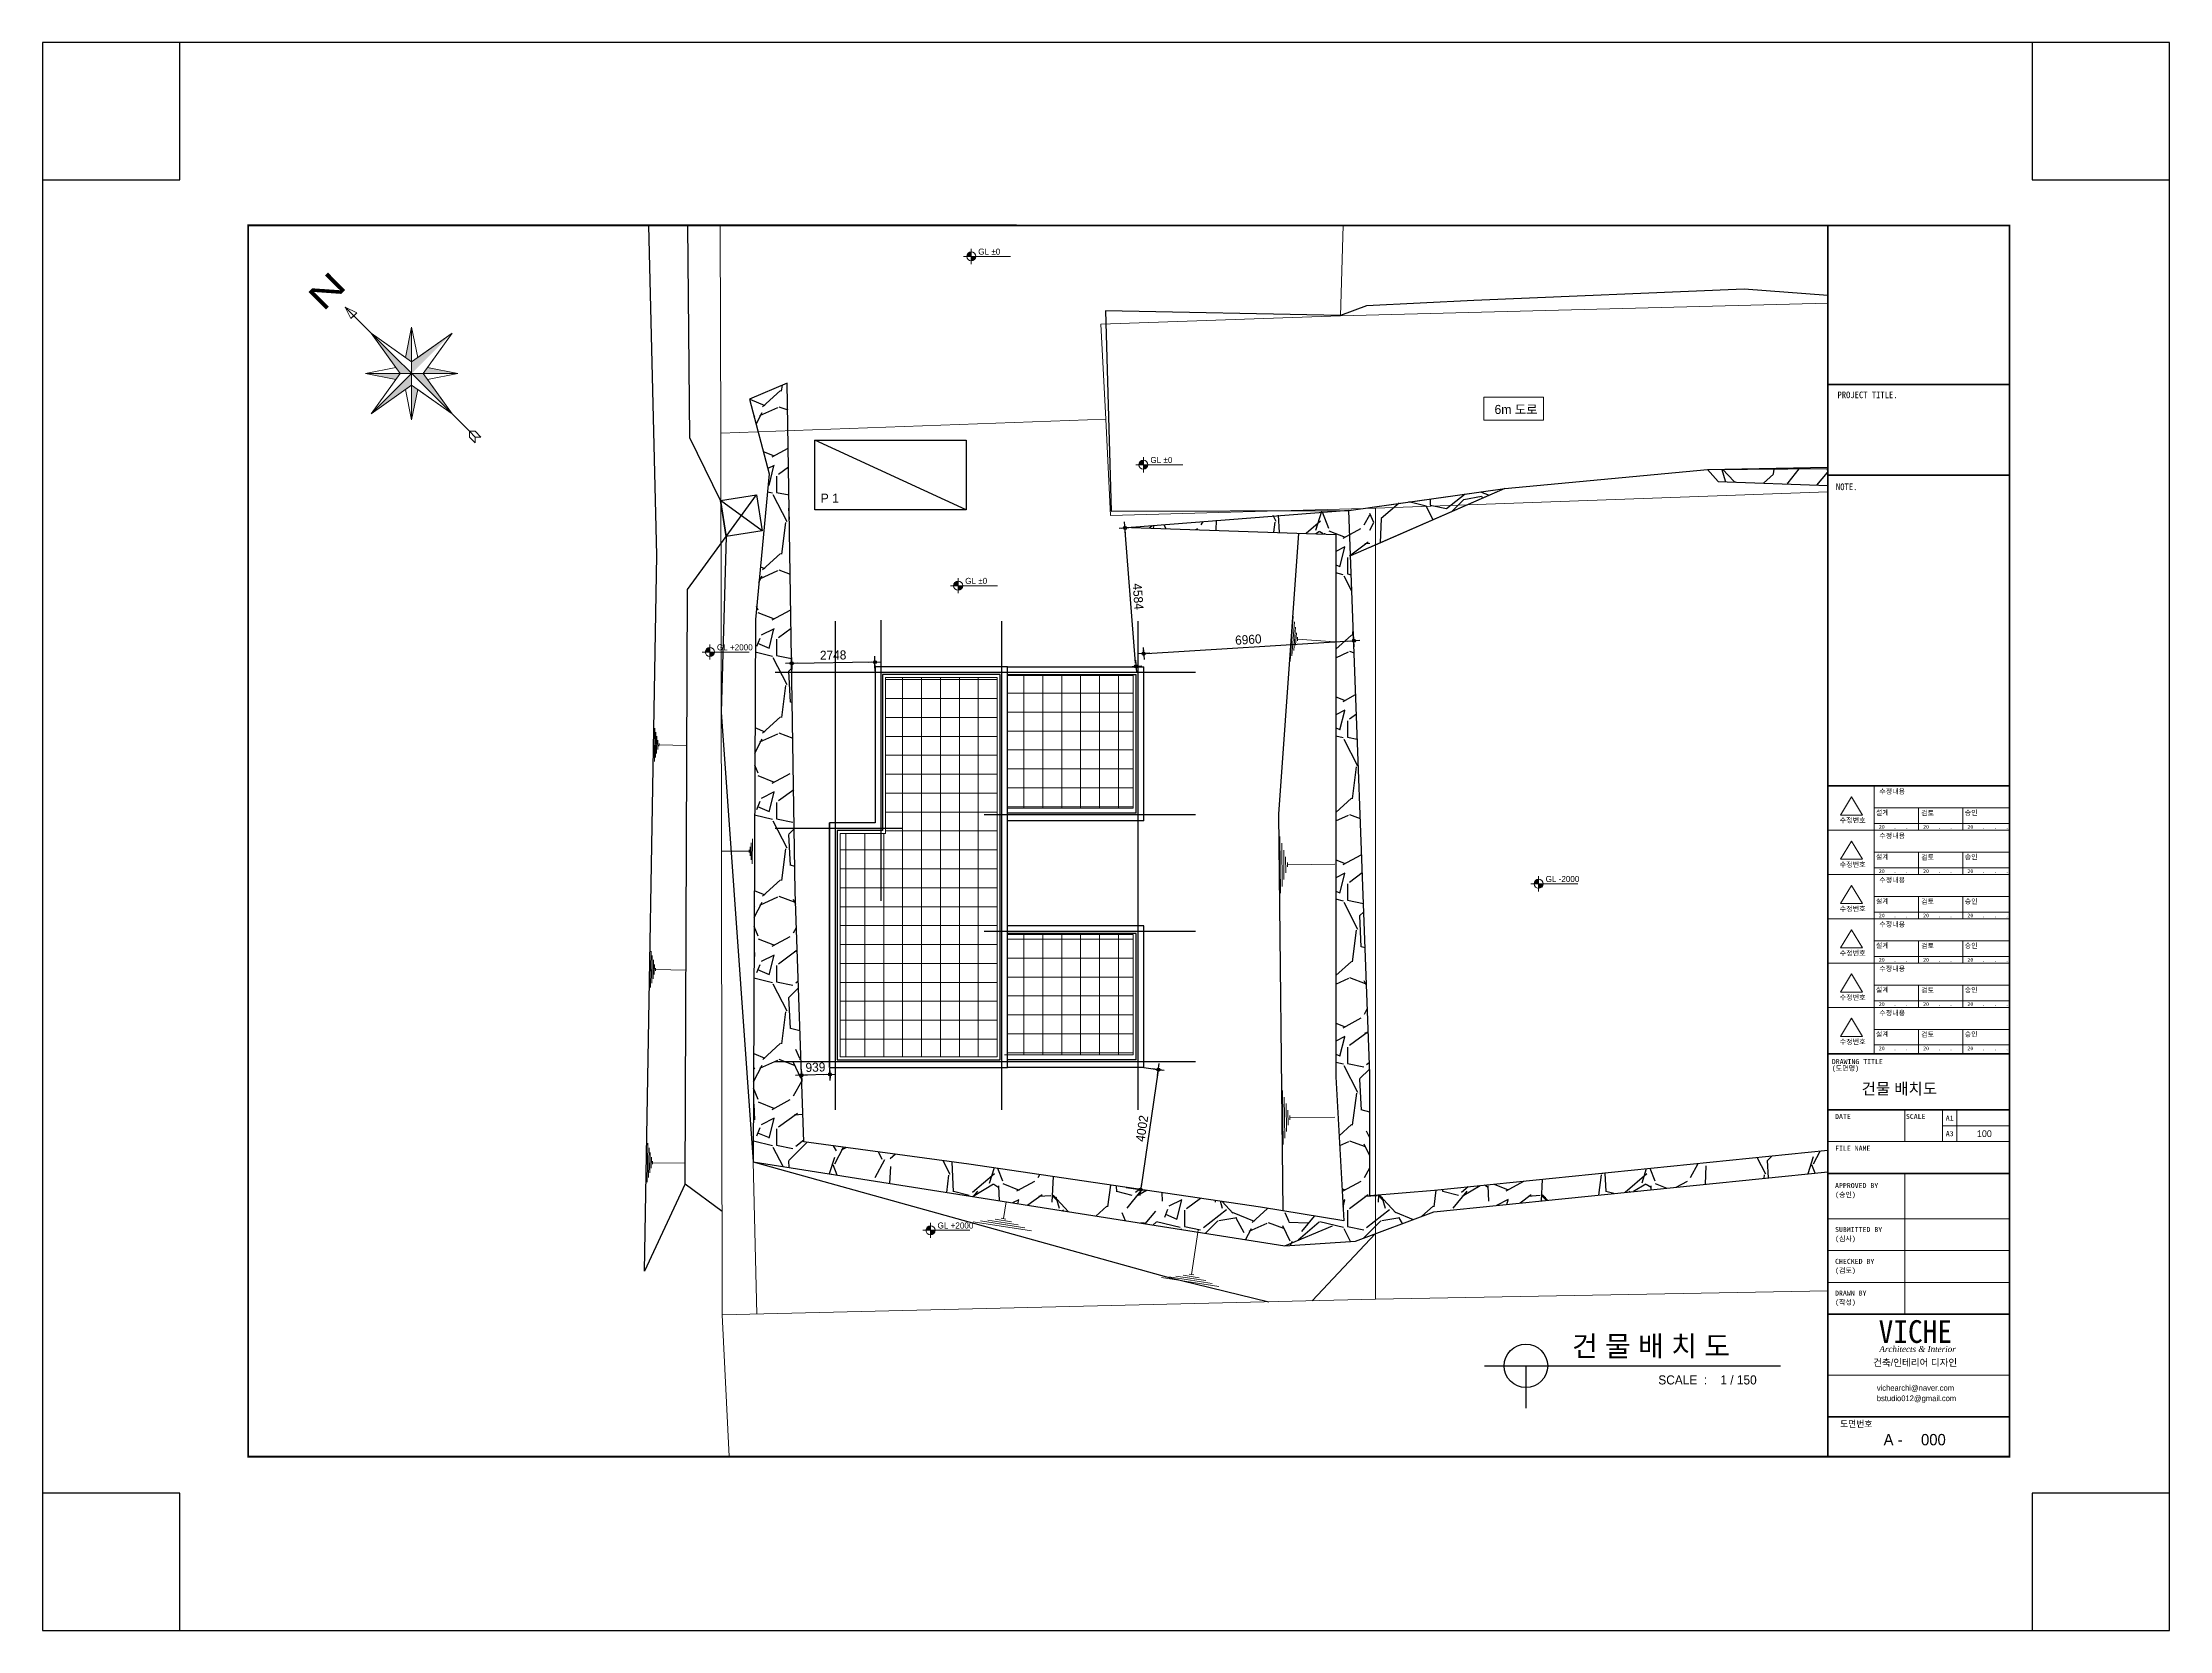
# Model space of a CAD drawing. Header units: millimetres. Extents: x 2237537 to 2823092, y 532110 to 734861.
# Drawn here: x 2284381 to 2354648, y 682425 to 734861 of the extents above; entities that cross this region are included whole.
import ezdxf
from ezdxf.enums import TextEntityAlignment as Align
from ezdxf.lldxf.tags import DXFTag

# ---------------------------------------------------------------- set-up
doc = ezdxf.new("R2010")
doc.units = ezdxf.units.MM
doc.header["$LTSCALE"] = 300
doc.header["$MEASUREMENT"] = 0
doc.layers.get('0').update_dxf_attribs({"lineweight": 0})
for name, color, linetype in [('2', 2, 'Continuous'), ('A-CAR', 9, 'Continuous'), ('A-SHT', 9, 'Continuous'), ('BOX-T1', 3, 'Continuous'), ('BOX-T2', 4, 'Continuous'), ('CEN', 1, 'CEN'), ('COL', 2, 'Continuous'), ('DIM', 7, 'Continuous'), ('FORM', 4, 'Continuous'), ('LINE', 7, 'Continuous'), ('TEX', 3, 'Continuous'), ('WID', 4, 'Continuous'), ('건물', 4, 'Continuous'), ('도면층4', 3, 'Continuous')]:
    doc.layers.add(name, color=color, linetype=linetype)
for name, color, linetype, lineweight in [('HH', 8, 'Continuous', 9), ('지적선', 1, 'Continuous', 13), ('타이틀글자', 7, 'Continuous', 13)]:
    doc.layers.add(name, color=color, linetype=linetype, lineweight=lineweight)
doc.styles.add('box3', font='Expo M.ttf')
doc.styles.add('box4', font='GulimChe.ttf')
doc.styles.add('doul2', font='TIMESI.TTF')
doc.styles.add('RXHS', font='Expo M.ttf')
doc.styles.get("Standard").update_dxf_attribs({"font": 'Expo M.ttf'})
doc.styles.add('STYLE1', font='DotumChe.ttf')
doc.styles.add('울릉도', font='Expo M.ttf')
doc.styles.add('주열', font='Dotum.ttf')
doc.styles.add('타이틀', font='H2HDRM.TTF')
doc.styles.add('휴먼세엑스포', font='Dotum.ttf')
tags = doc.linetypes.add('CEN', pattern=[62, 60, -1, 0, -1]).pattern_tags.tags
tags[10:11] = [DXFTag(74, 4), DXFTag(75, 0), DXFTag(340, '0'), DXFTag(46, 1.0), DXFTag(50, 0.0), DXFTag(44, 0.0), DXFTag(45, 0.0)]
tags[8:9] = [DXFTag(74, 4), DXFTag(75, 0), DXFTag(340, '0'), DXFTag(46, 1.0), DXFTag(50, 0.0), DXFTag(44, 0.0), DXFTag(45, 0.0)]
tags[6:7] = [DXFTag(74, 4), DXFTag(75, 0), DXFTag(340, '0'), DXFTag(46, 1.0), DXFTag(50, 0.0), DXFTag(44, 0.0), DXFTag(45, 0.0)]
tags[4:5] = [DXFTag(74, 4), DXFTag(75, 0), DXFTag(340, '0'), DXFTag(46, 1.0), DXFTag(50, 0.0), DXFTag(44, 0.0), DXFTag(45, 0.0)]
doc.dimstyles.new('CPDIM1', dxfattribs={"dimtxt": 3, "dimasz": 1, "dimexe": 1.25, "dimexo": 1, "dimgap": 1, "dimtad": 1, "dimdec": 0, "dimzin": 1, "dimdsep": 46, "dimtxsty": '휴먼세엑스포', "dimblk1": 'Z_DOT', "dimblk2": 'Z_DOT', "dimsah": 1, "dimcen": 2.5, "dimadec": 0, "dimazin": 0, "dimtfac": 1, "dimtdec": 0, "dimtix": 1, "dimtmove": 2, "dimatfit": 3, "dimldrblk": 'Z_DOT', "dimfxl": 1, "dimtolj": 1, "dimtzin": 1, "dimarcsym": 0})

# ---------------------------------------------------------------- blocks, each defined once
blk = doc.blocks.new('Z_DOT')
at = {"layer": 'DIM', "color": 7}
for p, q in [((-2, 0), (2, 0)), ((0, -2), (0, 2))]:
    blk.add_line(p, q, dxfattribs=at)
for radius in [0.5, 0.25]:
    blk.add_circle((0, 0), radius, dxfattribs=at)
blk = doc.blocks.new('*D22')
at = {"layer": 'DEFPOINTS', "color": 0}
for p in [(2309130.322890462, 714359.2550857002), (2309136.663515178, 713958.1993602009), (2311884.79644997, 714001.6468875665)]:
    blk.add_point(p, dxfattribs=at)
at = {"layer": 'DIM', "color": 0, "lineweight": -2}
for p, q in [((2309135.082729257, 714058.1868649996), (2309128.346908061, 714484.2394666986)), ((2311778.468320456, 714401.1218271453), (2309230.31039526, 714360.8358716207)), ((2311883.21566405, 714101.6343923652), (2311876.479842854, 714527.6869940643))]:
    blk.add_line(p, q, dxfattribs=at)
at = {"layer": 'DIM', "color": 0, "lineweight": -2, "xscale": 100, "yscale": 100, "zscale": 100}
for p, rotation in [((2309130.322890462, 714359.2550857002), 180.9057613414617), ((2311878.455825254, 714402.7026130658), 0.9057613414617282)]:
    blk.add_blockref('Z_DOT', p, dxfattribs=dict(at, rotation=rotation))
at = {"layer": 'DIM', "color": 0, "insert": (2310500.434175718, 714631.1511137643), "char_height": 300, "attachment_point": 5, "rotation": 0.9057613414617057, "style": '휴먼세엑스포'}
blk.add_mtext('\\A1;2748', dxfattribs=at)
blk = doc.blocks.new('*D16')
at = {"layer": 'DEFPOINTS', "color": 0}
for p in [(2309446.78973211, 700983.2123611084), (2309454.426581634, 700757.1342392286), (2310384.796449971, 701014.8979399571)]:
    blk.add_point(p, dxfattribs=at)
at = {"layer": 'DIM', "color": 0, "lineweight": -2}
for p, q in [((2309450.1657758, 700883.269365711), (2309458.646636246, 700632.2054949817)), ((2310292.490304098, 700785.4437743872), (2309554.369577031, 700760.5102829186)), ((2310388.172493661, 700914.9549445597), (2310396.653354107, 700663.8910738304))]:
    blk.add_line(p, q, dxfattribs=at)
at = {"layer": 'DIM', "color": 0, "lineweight": -2, "xscale": 100, "yscale": 100, "zscale": 100}
for p, rotation in [((2309454.426581634, 700757.1342392286), 181.934698185215), ((2310392.433299495, 700788.8198180773), 1.934698185214963)]:
    blk.add_blockref('Z_DOT', p, dxfattribs=dict(at, rotation=rotation))
at = {"layer": 'DIM', "color": 0, "insert": (2309914.982960152, 701023.0379289417), "char_height": 300, "attachment_point": 5, "rotation": 1.9346981852149796, "style": '휴먼세엑스포'}
blk.add_mtext('\\A1;939', dxfattribs=at)
blk = doc.blocks.new('*D17')
at = {"layer": 'DEFPOINTS', "color": 0}
for p in [(2327704.553469131, 715109.5605126126), (2327711.223237846, 715001.1109625825), (2320764.796449971, 714573.8979399565)]:
    blk.add_point(p, dxfattribs=at)
at = {"layer": 'DIM', "color": 0, "lineweight": -2}
for p, q in [((2320758.657936203, 714673.7093553795), (2320750.453539046, 714807.1117592652)), ((2320857.938096679, 714688.4860037545), (2327604.742053708, 715103.4219988447)), ((2327705.084724078, 715100.9223780055), (2327696.880326921, 715234.3247818912))]:
    blk.add_line(p, q, dxfattribs=at)
at = {"layer": 'DIM', "color": 0, "lineweight": -2, "xscale": 100, "yscale": 100, "zscale": 100}
for p, rotation in [((2327704.553469131, 715109.5605126126), 3.519321891559358), ((2320758.126681256, 714682.3474899866), 183.5193218915594)]:
    blk.add_blockref('Z_DOT', p, dxfattribs=dict(at, rotation=rotation))
at = {"layer": 'DIM', "color": 0, "insert": (2324215.981297191, 715145.6856838503), "char_height": 300, "attachment_point": 5, "rotation": 3.5193218915593585, "style": '휴먼세엑스포'}
blk.add_mtext('\\A1;6960', dxfattribs=at)
blk = doc.blocks.new('*D18')
at = {"layer": 'DEFPOINTS', "color": 0}
for p in [(2320144.581590586, 718832.2717032237), (2319918.831896816, 718814.6005159465), (2320276.538118574, 714244.8979399565)]:
    blk.add_point(p, dxfattribs=at)
at = {"layer": 'DIM', "color": 0, "lineweight": -2}
for p, q in [((2320018.526926984, 718822.4044226508), (2320269.200378295, 718842.0265866041)), ((2320494.483905639, 714362.2641574015), (2320152.38549729, 718732.576673056)), ((2320376.233148742, 714252.7018466608), (2320626.906600053, 714272.3240106141))]:
    blk.add_line(p, q, dxfattribs=at)
at = {"layer": 'DIM', "color": 0, "lineweight": -2, "xscale": 100, "yscale": 100, "zscale": 100}
for p, rotation in [((2320144.581590586, 718832.2717032237), 94.47586011213396), ((2320502.287812344, 714262.5691272337), 274.4758601121339)]:
    blk.add_blockref('Z_DOT', p, dxfattribs=dict(at, rotation=rotation))
at = {"layer": 'DIM', "color": 0, "insert": (2320572.875184001, 716566.9460651104), "char_height": 300, "attachment_point": 5, "rotation": 274.475860112134, "style": '휴먼세엑스포'}
blk.add_mtext('\\A1;4584', dxfattribs=at)
blk = doc.blocks.new('*D19')
at = {"layer": 'DEFPOINTS', "color": 0}
for p in [(2320665.866885577, 701029.4904479233), (2320081.917532159, 697070.6195471545), (2320659.492021251, 696985.4249909513)]:
    blk.add_point(p, dxfattribs=at)
at = {"layer": 'DIM', "color": 0, "lineweight": -2}
for p, q in [((2321228.848866702, 700845.3663273258), (2320674.084529218, 697084.3545553456)), ((2320764.796449971, 701014.8979399557), (2321367.103330162, 700926.0552567607)), ((2320180.847096553, 697056.027039187), (2320783.153976743, 696967.1843559919))]:
    blk.add_line(p, q, dxfattribs=at)
at = {"layer": 'DIM', "color": 0, "lineweight": -2, "xscale": 100, "yscale": 100, "zscale": 100}
for p, rotation in [((2321243.44137467, 700944.2958917201), 81.60914783285583), ((2320659.492021251, 696985.4249909513), 261.6091478328558)]:
    blk.add_blockref('Z_DOT', p, dxfattribs=dict(at, rotation=rotation))
at = {"layer": 'DIM', "color": 0, "insert": (2320703.941437793, 699001.3714110672), "char_height": 300, "attachment_point": 5, "rotation": 81.6091478328558, "style": '휴먼세엑스포'}
blk.add_mtext('\\A1;4002', dxfattribs=at)
blk = doc.blocks.new('FORM')
for p, q in [((156736.0510994748, 34981.89817206484), (156736.0510994748, 34281.89392492194)), ((157563.4190829302, 34981.89817206484), (157563.4190829302, 34281.89392492194)), ((157882.8453335455, 34981.89817206484), (157882.8453335455, 34281.89392492194)), ((155037.8744059986, 34281.89392492194), (159037.8986753849, 34281.89392492194)), ((157563.4190829302, 34631.89604849194), (159037.8986753849, 34631.89604849194)), ((156736.0510994748, 33581.88967779653), (156736.0510994748, 30481.87086901838)), ((155037.8744059986, 32581.88361042959), (159037.8986753849, 32581.88361042959)), ((155037.8744059986, 31881.87936328669), (159037.8986753849, 31881.87936328669)), ((155037.8744059986, 31181.87511614379), (159037.8986753849, 31181.87511614379))]:
    blk.add_line(p, q)
for points in [[(155560.58933982, 41874.0168087703), (155319.6864198309, 41472.51257705453), (155801.4913074099, 41472.51257705453), (155560.58933982, 41874.0168087703)], [(156063.3628450678, 42114.9741453714), (156063.3628450678, 41139.71649608476)], [(156063.3628450678, 41627.34532072811), (159037.8986753849, 41627.34532072811)], [(156063.3628450678, 41286.0051434801), (159037.8986753849, 41286.0051434801)], [(157038.6204943543, 41627.34532072811), (157038.6204943543, 41139.71649608476)], [(158013.8781436353, 41627.34532072811), (158013.8781436353, 41139.71649608476)], [(155037.8744059986, 41139.71649608476), (159037.8986753849, 41139.71649608476)], [(155037.8744059986, 41139.71649608476), (159037.8986753849, 41139.71649608476)], [(155560.58933982, 40898.75915948657), (155319.6864198309, 40497.2549277708), (155801.4913074099, 40497.2549277708), (155560.58933982, 40898.75915948657)], [(156063.3628450678, 41139.71649608476), (156063.3628450678, 40164.45884680103)], [(156063.3628450678, 40652.08767144437), (159037.8986753849, 40652.08767144437)], [(156063.3628450678, 40310.74749419346), (159037.8986753849, 40310.74749419346)], [(157038.6204943543, 40652.08767144437), (157038.6204943543, 40164.45884680103)], [(158013.8781436353, 40652.08767144437), (158013.8781436353, 40164.45884680103)], [(155037.8744059986, 40164.45884680103), (159037.8986753849, 40164.45884680103)], [(155037.8744059986, 40164.45884680103), (159037.8986753849, 40164.45884680103)], [(155560.58933982, 39923.50151020283), (155319.6864198309, 39521.99727848708), (155801.4913074099, 39521.99727848708), (155560.58933982, 39923.50151020283)], [(156063.3628450678, 40164.45884680103), (156063.3628450678, 39189.2011975173)], [(156063.3628450678, 39676.83002216064), (159037.8986753849, 39676.83002216064)], [(157038.6204943543, 39676.83002216064), (157038.6204943543, 39189.2011975173)], [(158013.8781436353, 39676.83002216064), (158013.8781436353, 39189.2011975173)], [(155037.8744059986, 39189.2011975173), (159037.8986753849, 39189.2011975173)], [(155037.8744059986, 39189.2011975173), (159037.8986753849, 39189.2011975173)], [(155560.58933982, 38948.24386091911), (155319.6864198309, 38546.73962920334), (155801.4913074099, 38546.73962920334), (155560.58933982, 38948.24386091911)], [(156063.3628450678, 39335.48984490973), (159037.8986753849, 39335.48984490973)], [(156063.3628450678, 39189.2011975173), (156063.3628450678, 38213.94354823357)], [(156063.3628450678, 38701.572372874), (159037.8986753849, 38701.572372874)], [(157038.6204943543, 38701.572372874), (157038.6204943543, 38213.94354823357)], [(158013.8781436353, 38701.572372874), (158013.8781436353, 38213.94354823357)], [(155037.8744059986, 38213.94354823357), (159037.8986753849, 38213.94354823357)], [(155037.8744059986, 38213.94354823357), (159037.8986753849, 38213.94354823357)], [(155560.58933982, 37972.98621163247), (155319.6864198309, 37571.48197991668), (155801.4913074099, 37571.48197991668), (155560.58933982, 37972.98621163247)], [(156063.3628450678, 38360.232195626), (159037.8986753849, 38360.232195626)], [(156063.3628450678, 38213.94354823357), (156063.3628450678, 37238.68589894984)], [(156063.3628450678, 37726.31472359025), (159037.8986753849, 37726.31472359025)], [(157038.6204943543, 37726.31472359025), (157038.6204943543, 37238.68589894984)], [(158013.8781436353, 37726.31472359025), (158013.8781436353, 37238.68589894984)], [(155037.8744059986, 37238.68589894984), (159037.8986753849, 37238.68589894984)], [(155037.8744059986, 37238.68589894984), (159037.8986753849, 37238.68589894984)], [(156063.3628450678, 37384.97454634227), (159037.8986753849, 37384.97454634227)], [(156063.3628450678, 37238.68589894984), (156063.3628450678, 36213.4282496632)], [(155560.58933982, 36997.72856234873), (155319.6864198309, 36596.22433063295), (155801.4913074099, 36596.22433063295), (155560.58933982, 36997.72856234873)], [(156063.3628450678, 36751.05707430652), (159037.8986753849, 36751.05707430652)], [(157038.6204943543, 36751.05707430652), (157038.6204943543, 36213.4282496632)], [(158013.8781436353, 36751.05707430652), (158013.8781436353, 36213.4282496632)], [(156063.3628450678, 36409.71689705854), (159037.8986753849, 36409.71689705854)], [(155037.8744059986, 29140.04953851446), (159037.8986753849, 29140.04953851446)]]:
    blk.add_lwpolyline(points)
at = {"layer": 'A-SHT'}
blk.add_lwpolyline([(157037.8865406918, 42114.9741453714), (159037.8986753849, 42114.9741453714)], dxfattribs=at)
at = {"layer": 'FORM', "flags": 128}
blk.add_lwpolyline([(162563.8245763805, 26543.31835556225), (159541.6023541671, 26543.31835556225), (159541.6023541671, 23521.09613334003), (162563.8245763805, 23521.09613334003), (162563.8245763893, 58478.13317135927), (159541.6023541671, 58478.13317135927), (159541.6023541671, 55455.91094913924), (162563.8245763893, 55455.91094913924), (162563.8245763893, 58478.13317135927), (115719.3801554121, 58478.13317136148), (115719.3801554121, 55455.91094913924), (118741.602377608, 55455.91094913924), (118741.602377608, 58478.13317136148), (115719.3801554121, 58478.13317136148), (115719.3801554121, 23521.09613334003), (118741.602377608, 23521.09613334003), (118741.602377608, 26543.31835556225), (115719.3801554121, 26543.31835556225), (115719.3801554121, 23521.09613334003), (162563.8245763805, 23521.09613334003)], dxfattribs=at)
at = {"layer": 'FORM', "const_width": 37.77777777777953}
blk.add_lwpolyline([(120245.3060827952, 27347.02205977978), (120245.3060818893, 54452.20724595083), (159037.8986744789, 54452.20724758685), (159037.8986753849, 27347.0220614202)], close=True, dxfattribs=at)
at = {"layer": 'FORM'}
for points, const_width in [([(159037.8986754311, 50952.18601035034), (155037.8744060388, 50952.18601035034)], 37.50022754001191), ([(159037.8986755481, 48952.16477311384), (155037.8744061558, 48952.16477311384)], 37.50022754001191), ([(155037.8744060238, 42114.9741453714), (159037.8986753849, 42114.9741453714)], 37.50022754001191), ([(155037.8744060138, 36213.4282496632), (159037.8986753849, 36213.4282496632)], 37.50022754001191), ([(155037.8744060117, 34981.89817206484), (159037.8986752573, 34981.89817206484)], 37.50022754001191), ([(155037.8744060093, 33581.88967779653), (159037.8986753849, 33581.88967779653)], 37.08813711315081), ([(155037.874406004, 30481.87086901838), (159037.8986753325, 30481.87086901838)], 37.08813711315081), ([(155037.8744060001, 28224.7861467595), (159037.8986753849, 28224.7861467595)], 37.50022754001191)]:
    blk.add_lwpolyline(points, dxfattribs=dict(at, const_width=const_width))
at = {"layer": 'BOX-T2', "style": 'box4'}
for s, p in [('PROJECT TITLE.', (155914.0285136824, 50648.9914762251)), ('NOTE.', (155454.3067017821, 48625.10206334761))]:
    blk.add_text(s, height=146.2886441228303, dxfattribs=at).set_placement(p, align=Align.CENTER)
for s, height, p in [('수정내용', 110.6163023236275, (156172.3756567009, 41936.80395839994)), ('수정번호', 110.5942174288322, (155301.4526682071, 41303.09342461752)), ('설계', 110.6163023236275, (156098.3379558586, 41471.6234401221)), ('20   .   .   .', 82.89690018915992, (156163.0223233437, 41170.54115023722)), ('검토', 110.6163023236275, (157096.6921910325, 41463.65304857925)), ('20   .   .   .', 82.89690018915992, (157138.2799726305, 41170.54115023722)), ('승인', 110.6163023236275, (158053.6425105061, 41468.2412774792)), ('20   .   .   .', 82.89690018915992, (158113.5376219112, 41170.54115023722)), ('수정내용', 110.6163023236275, (156172.3756567009, 40961.5463091133)), ('수정번호', 110.5942174288322, (155301.4526682071, 40327.83577533379)), ('설계', 110.6163023236275, (156098.3379558586, 40496.36579083546)), ('검토', 110.6163023236275, (157096.6921910325, 40488.3953992926)), ('승인', 110.6163023236275, (158053.6425105061, 40492.98362819256)), ('20   .   .   .', 82.89690018915992, (156163.0223233437, 40195.28350095349)), ('수정내용', 110.6163023236275, (156172.3756567009, 39986.28865982666)), ('20   .   .   .', 82.89690018915992, (157138.2799726305, 40195.28350095349)), ('20   .   .   .', 82.89690018915992, (158113.5376219112, 40195.28350095349)), ('수정번호', 110.5942174288322, (155301.4526682071, 39352.57812605007)), ('설계', 110.6163023236275, (156098.3379558586, 39521.10814155464)), ('검토', 110.6163023236275, (157096.6921910325, 39513.13775000596)), ('승인', 110.6163023236275, (158053.6425105061, 39517.72597891174)), ('20   .   .   .', 82.89690018915992, (156163.0223233437, 39220.02585166976)), ('수정내용', 110.6163023236275, (156172.3756567009, 39011.03101054583)), ('20   .   .   .', 82.89690018915992, (157138.2799726305, 39220.02585166976)), ('20   .   .   .', 82.89690018915992, (158113.5376219112, 39220.02585166976)), ('수정번호', 110.5942174288322, (155301.4526682071, 38377.32047676633)), ('설계', 110.6163023236275, (156098.3379558586, 38545.850492268)), ('검토', 110.6163023236275, (157096.6921910325, 38537.88010072514)), ('승인', 110.6163023236275, (158053.6425105061, 38542.4683296251)), ('20   .   .   .', 82.89690018915992, (156163.0223233437, 38244.768202386)), ('수정내용', 110.6163023236275, (156172.3756567009, 38035.77336125917)), ('20   .   .   .', 82.89690018915992, (157138.2799726305, 38244.768202386)), ('20   .   .   .', 82.89690018915992, (158113.5376219112, 38244.768202386)), ('수정번호', 110.5942174288322, (155301.4526682071, 37402.06282747969)), ('설계', 110.6163023236275, (156098.3379558586, 37570.59284298718)), ('검토', 110.6163023236275, (157096.6921910325, 37562.6224514385)), ('승인', 110.6163023236275, (158053.6425105061, 37567.21068034427)), ('20   .   .   .', 82.89690018915992, (156163.0223233437, 37269.51055309936)), ('수정내용', 110.6163023236275, (156172.3756567009, 37060.51571197835)), ('20   .   .   .', 82.89690018915992, (157138.2799726305, 37269.51055309936)), ('20   .   .   .', 82.89690018915992, (158113.5376219112, 37269.51055309936)), ('수정번호', 110.6163023236275, (155301.4526682071, 36426.80517819597)), ('설계', 110.6163023236275, (156098.3379558586, 36595.33519370054)), ('검토', 110.6163023236275, (157096.6921910325, 36587.36480215768)), ('승인', 110.6163023236275, (158053.6425105061, 36591.95303105764)), ('DRAWING TITLE', 110.5942174288322, (155127.1726604044, 35989.49007598378)), ('20   .   .   .', 82.89690018915992, (156163.0223233437, 36294.25290381564)), ('20   .   .   .', 82.89690018915992, (157138.2799726305, 36294.25290381564)), ('20   .   .   .', 82.89690018915992, (158113.5376219112, 36294.25290381564)), ('(도면명)', 110.5942174288322, (155127.1726604044, 35843.4729475537)), ('DATE', 110.5942174288322, (155198.5259944084, 34781.16064854282)), ('SCALE', 110.5942174288322, (156758.8877028005, 34781.16064854282)), ('A1', 110.5942174288322, (157636.8426160038, 34746.01861381494)), ('A3', 110.5942174288322, (157636.8426160038, 34402.18679664665)), ('FILE NAME', 110.5942174288322, (155198.5259944084, 34081.15640139992)), ('APPROVED BY', 110.5942174288322, (155198.5259944084, 33260.07210996937)), ('(승인)', 110.5942174288322, (155198.5259944084, 33060.07089650123)), ('SUBMITTED BY', 110.5942174288322, (155198.5259944084, 32291.23902027503)), ('(심사)', 110.5942174288322, (155198.5259944084, 32091.23780680687)), ('CHECKED BY', 110.5942174288322, (155198.5259944084, 31591.23477313214)), ('(검토)', 110.5942174288322, (155198.5259944084, 31391.233559664)), ('DRAWN BY', 110.5942174288322, (155198.5259944084, 30891.23052598926)), ('(작성)', 110.5942174288322, (155198.5259944084, 30691.22931251819)), ('도면번호', 138.2703779045343, (155309.589768265, 27999.50387157588))]:
    blk.add_text(s, height=height, dxfattribs=at).set_placement(p)

msp = doc.modelspace()

# ---------------------------------------------------------------- hatches: boundary and pattern name
at = {"ltscale": 10000}
h = msp.add_hatch(color=256, dxfattribs=at)
h.paths.add_polyline_path([(2315062.075822391, 727797.7894409504), (2315062.075822391, 727947.7894409504, 0.4142135623730382), (2314912.075822391, 727797.7894409504)])
h.paths.add_polyline_path([(2315062.075822391, 727647.7894409504, 0.4142135623731519), (2315212.075822391, 727797.7894409504), (2315062.075822392, 727797.7894409504)])
h = msp.add_hatch(color=1)
h.dxf.hatch_style = 2
h.paths.add_polyline_path([(2296574.824045626, 725458.8957405968), (2296374.559787702, 724456.7276828054), (2296575.010148601, 724313.5980379882)])
h.paths.add_polyline_path([(2297911.035715596, 725268.2299102203), (2296575.010148601, 724313.5980379882), (2296575.072182847, 723931.8321372757)])
h.paths.add_polyline_path([(2297099.967728553, 724132.3445322441), (2296956.838083737, 723931.8941715809), (2298102.135786286, 723932.0802743791)])
h.paths.add_polyline_path([(2296956.838083737, 723931.8941715809), (2296575.072182847, 723931.8321372757), (2297911.469955969, 722595.8686043501)])
h.paths.add_polyline_path([(2296775.584578111, 723406.9365916287), (2296575.134217211, 723550.0662364459), (2296575.320320068, 722404.7685339556)])
h.paths.add_polyline_path([(2296575.134217211, 723550.0662364459), (2296575.072182847, 723931.8321372757), (2295239.108650099, 722595.4343643321)])
h.paths.add_polyline_path([(2296050.176637377, 723731.3197420717), (2296193.306282135, 723931.7701030301), (2295048.008579527, 723931.584000055)])
h.paths.add_polyline_path([(2295238.674409844, 725267.795670084), (2296193.306282135, 723931.7701030301), (2296575.072182847, 723931.8321372757)])
h = msp.add_hatch(color=1)
h.dxf.hatch_style = 2
h.paths.add_polyline_path([(2297911.035715596, 725268.2299102203), (2296575.010148601, 724313.5980379882), (2296575.072182847, 723931.8321372757)])
h = msp.add_hatch(color=256, dxfattribs=at)
h.paths.add_polyline_path([(2320749.613950849, 720917.6862681), (2320749.613950849, 721067.6862681, 0.4142135623730382), (2320599.613950849, 720917.6862681)])
h.paths.add_polyline_path([(2320749.613950849, 720767.6862681, 0.4142135623731519), (2320899.613950849, 720917.6862681), (2320749.61395085, 720917.6862681)])
h = msp.add_hatch(color=256, dxfattribs=at)
h.paths.add_polyline_path([(2314630.43851724, 716924.6161981812), (2314630.43851724, 717074.6161981812, 0.4142135623730382), (2314480.43851724, 716924.6161981812)])
h.paths.add_polyline_path([(2314630.43851724, 716774.6161981812, 0.4142135623731519), (2314780.43851724, 716924.6161981812), (2314630.438517241, 716924.6161981812)])
h = msp.add_hatch(color=256, dxfattribs=at)
h.paths.add_polyline_path([(2306427.460615865, 714732.4994369945), (2306427.460615865, 714882.4994369945, 0.4142135623730382), (2306277.460615865, 714732.4994369945)])
h.paths.add_polyline_path([(2306427.460615865, 714582.4994369945, 0.4142135623731519), (2306577.460615865, 714732.4994369945), (2306427.460615866, 714732.4994369945)])
h = msp.add_hatch(color=256, dxfattribs=at)
h.paths.add_polyline_path([(2333805.011868605, 707081.1327698007), (2333805.011868605, 707231.1327698007, 0.4142135623730382), (2333655.011868605, 707081.1327698007)])
h.paths.add_polyline_path([(2333805.011868605, 706931.1327698007, 0.4142135623731519), (2333955.011868605, 707081.1327698007), (2333805.011868606, 707081.1327698007)])
h = msp.add_hatch(color=256, dxfattribs=at)
h.paths.add_polyline_path([(2313717.830087325, 695638.696705604), (2313717.830087325, 695788.696705604, 0.4142135623730382), (2313567.830087325, 695638.696705604)])
h.paths.add_polyline_path([(2313717.830087325, 695488.696705604, 0.4142135623731519), (2313867.830087325, 695638.696705604), (2313717.830087326, 695638.696705604)])
at = {"layer": 'HH'}
h = msp.add_hatch(dxfattribs=at)
h.set_pattern_fill('NET', color=5, scale=5000, angle=90, style=0)
h.set_pattern_definition([(90, (550.6812849724665, -36624.53684623842), (-625, 3.827021247335479e-14), []), (180, (550.6812849724665, -36624.53684623842), (-7.654042494670958e-14, -625), [])])
h.paths.add_polyline_path([(2320414.796449971, 713958.4631537619), (2316264.79644997, 713958.463153762), (2316264.79644997, 709578.4631537625), (2320414.796449971, 709578.4631537625)])
h.paths.add_polyline_path([(2320414.79644997, 701428.4631537616), (2320414.79644997, 705408.4631537616), (2316264.79644997, 705408.4631537616), (2316264.79644997, 701428.4631537616)])
h = msp.add_hatch(dxfattribs=at)
h.set_pattern_fill('NET', color=5, scale=5000, angle=90, style=0)
h.set_pattern_definition([(90, (3457795.819077408, -1844300.455993411), (-625, 3.827021247335479e-14), []), (180, (3457795.819077408, -1844300.455993411), (-7.654042494670958e-14, -625), [])])
h.paths.add_polyline_path([(2315914.79644997, 713894.8979399574), (2312234.79644997, 713894.8979399565), (2312234.796449972, 708744.8979399543), (2310734.796449972, 708744.8979399551), (2310734.796449971, 701364.8979399574), (2315914.79644997, 701364.8979399574)])
at = {"layer": 'LINE'}
h = msp.add_hatch(dxfattribs=at)
h.set_pattern_fill('GRAVEL', color=142, scale=150000, angle=45.00931015697144, style=0)
h.set_pattern_definition([(273.0221134735985, (2895184.937109027, 554335.7066155715), (2701.533301947033, -45798.92094684669), [512.5815573144718, -50745.75567415302]), (229.9790107326232, (2895211.961085666, 553823.8363454156), (29629.22621715123, 35027.84913558355), [879.6075425475807, -87081.0042122036]), (177.5197068345041, (2894646.314378761, 553150.2251757726), (56576.06607504129, -2684.935791867634), [620.2230686941597, -61402.05680071881]), (312.2830104738757, (2894269.423858874, 551425.9545753388), (-51196.6554100269, 56567.27514032477), [801.0076310843898, -79299.61297733126]), (337.8430077714241, (2894808.335619617, 550833.3451387497), (-45802.43255156815, 18851.08033135198), [785.4511149758322, -77759.7113826148]), (42.2830098400672, (2895535.784604455, 550537.1148145278), (-56567.26918239113, -51196.64882279383), [801.0075382567842, -79299.60378741482]), (82.70351338416252, (2896128.39397834, 551076.0265061401), (-8072.205120625504, -61965.08391897411), [1059.291096418087, -104869.6595453762]), (117.2646120931441, (2896262.927041842, 552126.7384500853), (-40423.8355892824, 78121.72622146731), [1000.080153111373, -99007.96515803054]), (166.4389071891473, (2895804.789421968, 553015.7094943763), (-56577.77277185399, 13461.14884148805), [803.7196062985015, -79568.26052355421]), (220.2457096049674, (2895023.47641249, 553204.1679828726), (32324.49721285349, 26946.02419098307), [917.5695443188837, -44960.85217162262]), (267.4067134782712, (2894323.112713613, 552611.3572451511), (-2684.044339283664, -61964.17300317689), [1186.617119165231, -117475.2117973696]), (183.8234068514325, (2896963.071778134, 554066.5877306279), (-35022.52730722276, -2699.778882021943), [405.0075396819796, -40095.9039285314]), (216.4785091784679, (2896558.964594397, 554039.5813181666), (40406.29923160163, 29641.34506914607), [770.523038571748, -76281.90381860916]), (270.0093134920244, (2895939.401312102, 553581.4875628053), (2694.513174136817, -2693.637637915584), [538.8135569553419, -4849.335512599505]), (248.2079125720106, (2895427.504769427, 553716.1082710184), (8079.187566981423, 18859.92148565886), [290.1615190235428, -28725.90188332494]), (336.8107078569358, (2895319.785478551, 553446.6830579572), (-10777.19128964672, 5386.407040100639), [410.349060672357, -20107.20297296013]), (75.97311309966766, (2895696.982545888, 553285.0996986111), (2691.874728254948, 13470.81870260735), [666.4800521942822, -21549.45168760964]), (206.5744081559441, (2895858.522068889, 553931.7044552872), (8081.791782541237, 2695.396385440927), [481.9305285008511, -11566.35068402149]), (61.39881196256947, (2893757.474765447, 551883.864533559), (18852.87824718144, 35026.06345025545), [675.1320383246393, -66838.20379414677]), (115.3555122696724, (2894080.667672193, 552476.6140057917), (18865.09658566115, -40408.02106661731), [566.3985853809778, -56073.30845269397]), (338.2079077419324, (2895319.619066716, 554470.4323500962), (-18859.92242691357, 8079.189762259301), [580.3200846386928, -28435.80414731347]), (28.61980835137333, (2895858.469518137, 554254.9937059688), (-35019.93468325452, -18864.26022416343), [675.1320383246393, -66838.20379414677]), (24.45330796406379, (2895428.074072148, 550213.8080596861), (-18857.2360021818, -8085.317797521479), [651.0525402675745, -31901.55197310976]), (339.7844076190806, (2896020.727238383, 550483.3120429022), (-43107.81577043392, 16157.47836614447), [545.5080782635796, -54005.40774810989]), (111.8107125720104, (2898041.070469521, 551803.7380233621), (-8085.318542221423, 18857.29580917168), [580.3200846386933, -28435.80414731348]), (62.3633120559317, (2897825.456717529, 552342.5184316635), (-24239.26718788001, -45803.23459662671), [638.6745369502951, -63228.60365806905]), (114.4533123498789, (2896721.187280864, 550483.425821715), (8085.319993098267, -18857.23694272323), [325.5270486859026, -32227.20481990839]), (146.3192088742622, (2897879.452119889, 551642.0671415277), (-13471.65138938862, 8080.021991134998), [194.2725309738915, -19233.00306641884]), (210.9731085875391, (2897717.789977741, 551749.803968258), (10775.43350713035, 5389.914959493276), [785.4510426856253, -14923.57581102721]), (231.0183108513928, (2897044.336395092, 551345.5830025115), (24241.84316391628, 29638.74042034867), [727.9005355020606, -72062.10351470158]), (348.6994070784596, (2895939.488897136, 553042.6721456773), (-8082.664906985537, 2692.758129286171), [549.4860703850978, -13187.67168924312]), (38.16650936791798, (2896478.321831248, 552934.9965846051), (51180.93882004018, 40419.46571742439), [959.3355471513854, -94974.00466797661]), (105.9547129886198, (2897232.567071737, 553527.8160746597), (8087.02852980295, -29633.46508076237), [392.2620535266359, -38834.10529915905]), (135.0093101569715, (2897124.742678517, 553904.9693624551), (-5388.154171113592, -0.87522313523152), [228.6000374704599, -3581.400587037206]), (165.2657072539224, (2896909.628161355, 551372.5018929905), (29636.12936802331, -8077.430862405284), [529.3005711150251, -52400.85704040102]), (93.02211347359845, (2896397.731619017, 551507.1226008678), (-2701.533301947038, 45798.92094684669), [1025.164614629111, -50233.20561684206]), (45.00931015697142, (2896343.683665739, 552530.8631411785), (-0.8758503988669311, 5388.154171011666), [990.6000470509745, -2819.400133914311]), (10.31410703535987, (2897044.029847137, 553231.4369621233), (-45797.95180112943, -8089.622174199018), [602.4150513354597, -59638.95508219903]), (299.0639119188865, (2897636.709289083, 553339.2963206735), (8084.439686572221, -13469.10513391118), [554.7435860555323, -27182.55421673947]), (252.6553128986003, (2897906.195824284, 552854.4062063169), (-24233.95901641336, -78132.17294263131), [903.2175655392698, -89418.75648840345]), (220.4354096267588, (2897636.928251668, 551992.2577778536), (-37711.81912380434, -32335.07268748443), [955.5435460932814, -94598.70456322971]), (220.4354096267588, (2897636.928251668, 551992.2577778536), (-37711.81912380434, -32335.07268748443), [955.5435460932814, -94598.70456322971])])
h.paths.add_polyline_path([(2309050.793156539, 719389.6513720965), (2308262.79405727, 719341.4026400214), (2307929.864273958, 715804.6143285292), (2307861.084894372, 697900.021011068), (2325417.773809973, 695122.2050549034), (2327374.472513679, 695947.7744093733), (2324618.298797702, 696401.4850961263), (2314981.072945971, 697823.0146043967), (2309528.573484562, 698562.1201166604), (2309249.422625976, 706825.9862084971)])
h.paths.add_polyline_path([(2327374.472513679, 695947.7744093733), (2327350.33052862, 695253.2013492645), (2327751.859414745, 695280.4185561412), (2328419.495437944, 695530.2401104141), (2328419.495376724, 696053.8789988714)])
h.paths.add_polyline_path([(2328419.495376724, 696053.8789988714), (2328419.495437944, 695530.2401104141), (2330340.01381266, 696248.8755175248)])
h.paths.add_polyline_path([(2327374.472513679, 695947.7744093733), (2325417.773809973, 695122.2050549034), (2327350.33052862, 695253.2013492645)], flags=17)
h.paths.add_polyline_path([(2320359.291710272, 718849.1132588862), (2320359.264730781, 718848.3804366165), (2327107.466765827, 718620.9506978351), (2327136.493849342, 719409.3829689771), (2327040.604623633, 719409.0507982308)], flags=17)
h.paths.add_polyline_path([(2327136.493849342, 719409.3829689771), (2327107.466765827, 718620.9506978351), (2327505.19735059, 718606.3077209801), (2327534.814332603, 719410.7627949505)], flags=17)
h.paths.add_polyline_path([(2308983.973360516, 723616.1216260195), (2307741.682364034, 723087.4692707798), (2308383.452919059, 720623.1889919527), (2308262.79405727, 719341.4026400214), (2309050.793156876, 719389.6513724336)])
h.paths.add_polyline_path([(2328227.519794792, 696775.9503992847), (2328200.115810914, 696031.6046740678), (2330338.552038561, 696248.727098925), (2330364.607569165, 696956.4461880149)])
h.paths.add_polyline_path([(2327374.472513679, 695947.7744093733), (2328200.115810914, 696031.6046740678), (2328227.519794792, 696775.9503992847), (2328227.522053459, 700803.4214901649), (2327591.083428302, 717899.276436077), (2328227.531800395, 718186.120685827), (2328227.532472481, 719385.2594619682), (2327534.814332603, 719410.7627949505), (2327505.19735059, 718606.3077209801), (2327107.466765827, 718620.9506978351), (2327107.456721378, 700708.8221580363)])
h.paths.add_polyline_path([(2343358.904263369, 697570.726048932), (2343358.904263369, 698275.7996346236), (2330364.607569165, 696956.4461880149), (2330338.552038561, 696248.727098925)])
h = msp.add_hatch(dxfattribs=at)
h.set_pattern_fill('GRAVEL', color=142, scale=150000, angle=45.00931015697144, style=0)
h.set_pattern_definition([(273.0221134735985, (2329447.351097409, 720848.1397396675), (2701.533301947033, -45798.92094684669), [512.5815573144718, -50745.75567415302]), (229.9790107326232, (2329474.375074048, 720336.2694695115), (29629.22621715123, 35027.84913558355), [879.6075425475807, -87081.0042122036]), (177.5197068345041, (2328908.728367311, 719662.6582997005), (56576.06607504129, -2684.935791867634), [620.2230686941597, -61402.05680071881]), (312.2830104738757, (2328531.83784776, 717938.387699603), (-51196.6554100269, 56567.27514032477), [801.0076310843898, -79299.61297733126]), (337.8430077714241, (2329070.749608334, 717345.7782631831), (-45802.43255156815, 18851.08033135198), [785.4511149758322, -77759.7113826148]), (42.2830098400672, (2329798.198593341, 717049.5479387923), (-56567.26918239113, -51196.64882279383), [801.0075382567842, -79299.60378741482]), (82.70351338416252, (2330390.807967058, 717588.4596305735), (-8072.205120625504, -61965.08391897411), [1059.291096418087, -104869.6595453762]), (117.2646120931441, (2330525.341030392, 718639.1715746878), (-40423.8355892824, 78121.72622146731), [1000.080153111373, -99007.96515803054]), (166.4389071891473, (2330067.203410687, 719528.1426188095), (-56577.77277185399, 13461.14884148805), [803.7196062985015, -79568.26052355421]), (220.2457096049674, (2329285.890400703, 719716.6011071372), (32324.49721285349, 26946.02419098307), [917.5695443188837, -44960.85217162262]), (267.4067134782712, (2328585.526702331, 719123.7903695849), (-2684.044339283664, -61964.17300317689), [1186.617119165231, -117475.2117973696]), (183.8234068514325, (2331225.485766684, 720579.0208552299), (-35022.52730722276, -2699.778882021943), [405.0075396819796, -40095.9039285314]), (216.4785091784679, (2330821.378583116, 720552.0144425998), (40406.29923160163, 29641.34506914607), [770.523038571748, -76281.90381860916]), (270.0093134920244, (2330201.815300314, 720093.9206870706), (2694.513174136817, -2693.637637915584), [538.8135569553419, -4849.335512599505]), (248.2079125720106, (2329689.918757808, 720228.541395115), (8079.187566981423, 18859.92148565886), [290.1615190235428, -28725.90188332494]), (336.8107078569358, (2329582.199467437, 719959.1161822223), (-10777.19128964672, 5386.407040100639), [410.349060672357, -20107.20297296013]), (75.97311309966766, (2329959.396534607, 719797.5328223701), (2691.874728254948, 13470.81870260735), [666.4800521942822, -21549.45168760964]), (206.5744081559441, (2330120.936057944, 720444.1375800584), (8081.791782541237, 2695.396385440927), [481.9305285008511, -11566.35068402149]), (61.39881196256947, (2328019.888754334, 718396.297657824), (18852.87824718144, 35026.06345025545), [675.1320383246393, -66838.20379414677]), (115.3555122696724, (2328343.08166108, 718989.0471300563), (18865.09658566115, -40408.02106661731), [566.3985853809778, -56073.30845269397]), (338.2079077419324, (2329582.033055772, 720982.8654748672), (-18859.92242691357, 8079.189762259301), [580.3200846386928, -28435.80414731347]), (28.61980835137333, (2330120.883507024, 720767.4268302337), (-35019.93468325452, -18864.26022416343), [675.1320383246393, -66838.20379414677]), (24.45330796406379, (2329690.488060698, 716726.2411842882), (-18857.2360021818, -8085.317797521479), [651.0525402675745, -31901.55197310976]), (339.7844076190806, (2330283.141227269, 716995.7451671675), (-43107.81577043392, 16157.47836614447), [545.5080782635796, -54005.40774810989]), (111.8107125720104, (2332303.484457732, 718316.1711476272), (-8085.318542221423, 18857.29580917168), [580.3200846386933, -28435.80414731348]), (62.3633120559317, (2332087.87070608, 718854.9515562657), (-24239.26718788001, -45803.23459662671), [638.6745369502951, -63228.60365806905]), (114.4533123498789, (2330983.601269414, 716995.8589463176), (8085.319993098267, -18857.23694272323), [325.5270486859026, -32227.20481990839]), (146.3192088742622, (2332141.866108101, 718154.5002657922), (-13471.65138938862, 8080.021991134998), [194.2725309738915, -19233.00306641884]), (210.9731085875391, (2331980.203965954, 718262.2370925227), (10775.43350713035, 5389.914959493276), [785.4510426856253, -14923.57581102721]), (231.0183108513928, (2331306.750383643, 717858.0161271141), (24241.84316391628, 29638.74042034867), [727.9005355020606, -72062.10351470158]), (348.6994070784596, (2330201.902885349, 719555.1052699421), (-8082.664906985537, 2692.758129286171), [549.4860703850978, -13187.67168924312]), (38.16650936791798, (2330740.735819628, 719447.4297087014), (51180.93882004018, 40419.46571742439), [959.3355471513854, -94974.00466797661]), (105.9547129886198, (2331494.98105995, 720040.2491989237), (8087.02852980295, -29633.46508076237), [392.2620535266359, -38834.10529915905]), (135.0093101569715, (2331387.156667572, 720417.4024865513), (-5388.154171113592, -0.87522313523152), [228.6000374704599, -3581.400587037206]), (165.2657072539224, (2331172.042150241, 717884.9350172555), (29636.12936802331, -8077.430862405284), [529.3005711150251, -52400.85704040102]), (93.02211347359845, (2330660.145607735, 718019.5557253009), (-2701.533301947038, 45798.92094684669), [1025.164614629111, -50233.20561684206]), (45.00931015697142, (2330606.097654456, 719043.2962656121), (-0.8758503988669311, 5388.154171011666), [990.6000470509745, -2819.400133914311]), (10.31410703535987, (2331306.443835855, 719743.8700865566), (-45797.95180112943, -8089.622174199018), [602.4150513354597, -59638.95508219903]), (299.0639119188865, (2331899.123278139, 719851.7294447701), (8084.439686572221, -13469.10513391118), [554.7435860555323, -27182.55421673947]), (252.6553128986003, (2332168.609812666, 719366.8393304128), (-24233.95901641336, -78132.17294263131), [903.2175655392698, -89418.75648840345]), (220.4354096267588, (2331899.342240724, 718504.6909019497), (-37711.81912380434, -32335.07268748443), [955.5435460932814, -94598.70456322971]), (220.4354096267588, (2331899.342240724, 718504.6909019497), (-37711.81912380434, -32335.07268748443), [955.5435460932814, -94598.70456322971])])
h.paths.add_polyline_path([(2328227.532542006, 719508.5230882689), (2328227.532525728, 719479.9133950919), (2328419.492641184, 719485.1251641377), (2328419.492782735, 718272.636586275), (2332686.048626613, 720137.7339777579)])
h.paths.add_polyline_path([(2328419.492641184, 719485.1251641377), (2328227.532525728, 719479.9133950919), (2328227.531801852, 718188.7220803886), (2328419.492782735, 718272.636586275)])
h.paths.add_polyline_path([(2332679.191827135, 718692.0006364267), (2332734.011327464, 720181.0053219255), (2331264.96648422, 720235.0901472578), (2331210.146983555, 718746.0854620961)], flags=9)
h = msp.add_hatch(dxfattribs=at)
h.set_pattern_fill('GRAVEL', color=142, scale=150000, angle=45.00931015697143, style=0)
h.set_pattern_definition([(273.0221134735984, (2345995.466794277, 702297.6197054056), (2701.533301947022, -45798.92094684669), [512.5815573144724, -50745.75567415306]), (229.9790107326232, (2346022.490770916, 701785.7494352497), (29629.22621715123, 35027.84913558354), [879.60754254758, -87081.00421220352]), (177.5197068345041, (2345456.844064515, 701112.1382657747), (56576.06607504137, -2684.935791867649), [620.2230686941597, -61402.05680071881]), (312.2830104738757, (2345079.953544629, 699387.8676653418), (-51196.65541002689, 56567.2751403248), [801.0076310843898, -79299.61297733126]), (337.8430077714241, (2345618.865305202, 698795.258228921), (-45802.43255156815, 18851.080331352), [785.4511149758322, -77759.7113826148]), (42.2830098400672, (2346346.31429021, 698499.0279045308), (-56567.26918239114, -51196.64882279382), [801.0075382567842, -79299.60378741482]), (82.70351338416252, (2346938.923663925, 699037.939596311), (-8072.205120625521, -61965.08391897414), [1059.291096418087, -104869.6595453762]), (117.2646120931441, (2347073.456727259, 700088.6515404255), (-40423.8355892824, 78121.72622146732), [1000.080153111372, -99007.96515803048]), (166.4389071891472, (2346615.319107385, 700977.6225847158), (-56577.77277185397, 13461.14884148806), [803.719606298502, -79568.26052355426]), (220.2457096049674, (2345834.006097907, 701166.0810732127), (32324.49721285351, 26946.02419098306), [917.5695443188836, -44960.85217162261]), (267.4067134782712, (2345133.6423992, 700573.2703353228), (-2684.044339283679, -61964.17300317689), [1186.61711916523, -117475.2117973696]), (183.8234068514325, (2347773.601463553, 702028.5008209682), (-35022.52730722274, -2699.778882021931), [405.0075396819796, -40095.9039285314]), (216.4785091784679, (2347369.494279814, 702001.4944085064), (40406.29923160167, 29641.34506914606), [770.5230385717483, -76281.90381860924]), (270.0093134920243, (2346749.930997182, 701543.4006528083), (2694.513174136816, -2693.637637915585), [538.8135569553424, -4849.335512599509]), (248.2079125720106, (2346238.034455013, 701678.0213611898), (8079.187566981425, 18859.92148565884), [290.1615190235428, -28725.90188332494]), (336.8107078569358, (2346130.315163968, 701408.5961482972), (-10777.19128964673, 5386.407040100646), [410.349060672357, -20107.20297296013]), (75.97311309966766, (2346507.512231474, 701247.0127887822), (2691.874728254952, 13470.81870260735), [666.4800521942822, -21549.45168760964]), (206.5744081559441, (2346669.051754811, 701893.617545796), (8081.791782541242, 2695.396385440924), [481.9305285008513, -11566.35068402149]), (61.39881196256947, (2344568.004450864, 699845.7776238992), (18852.87824718145, 35026.06345025543), [675.1320383246399, -66838.20379414683]), (115.3555122696724, (2344891.197357609, 700438.5270961312), (18865.09658566113, -40408.0210666173), [566.3985853809776, -56073.30845269394]), (338.2079077419324, (2346130.148752639, 702432.3454406045), (-18859.92242691357, 8079.189762259301), [580.3200846386928, -28435.80414731347]), (28.61980835137333, (2346668.999203555, 702216.9067963086), (-35019.93468325453, -18864.26022416342), [675.1320383246393, -66838.20379414677]), (24.45330796406379, (2346238.603757565, 698175.7211500255), (-18857.23600218182, -8085.317797521474), [651.0525402675745, -31901.55197310976]), (339.7844076190806, (2346831.256924137, 698445.2251329056), (-43107.81577043392, 16157.47836614447), [545.5080782635796, -54005.40774810989]), (111.8107125720104, (2348851.600154937, 699765.6511137024), (-8085.318542221426, 18857.29580917167), [580.3200846386933, -28435.80414731348]), (62.3633120559317, (2348635.986402947, 700304.4315220036), (-24239.26718788003, -45803.2345966267), [638.6745369502945, -63228.60365806901]), (114.4533123498789, (2347531.716966282, 698445.3389120551), (8085.319993098267, -18857.23694272323), [325.5270486859026, -32227.20481990839]), (146.3192088742622, (2348689.981804969, 699603.9802315301), (-13471.65138938861, 8080.021991135002), [194.2725309738915, -19233.00306641883]), (210.9731085875391, (2348528.319662821, 699711.7170582607), (10775.43350713034, 5389.914959493271), [785.4510426856253, -14923.57581102721]), (231.0183108513927, (2347854.866080511, 699307.4960928526), (24241.84316391631, 29638.74042034867), [727.9005355020603, -72062.10351470154]), (348.6994070784596, (2346750.018582553, 701004.5852360168), (-8082.664906985536, 2692.758129286172), [549.4860703850978, -13187.67168924312]), (38.16650936791798, (2347288.851516833, 700896.9096747761), (51180.9388200402, 40419.46571742439), [959.3355471513854, -94974.00466797661]), (105.9547129886198, (2348043.096756818, 701489.7291646621), (8087.028529802969, -29633.46508076238), [392.2620535266359, -38834.10529915905]), (135.0093101569715, (2347935.272364102, 701866.882452626), (-5388.154171113592, -0.8752231352300481), [228.6000374704599, -3581.400587037206]), (165.2657072539223, (2347720.157847109, 699334.4149829937), (29636.12936802333, -8077.430862405293), [529.3005711150253, -52400.85704040102]), (93.02211347359844, (2347208.261304435, 699469.0356912076), (-2701.53330194703, 45798.92094684669), [1025.164614629111, -50233.20561684207]), (45.00931015697142, (2347154.213351324, 700492.7762313503), (-0.8758503988669311, 5388.154171011666), [990.6000470509745, -2819.400133914311]), (10.31410703535987, (2347854.55953306, 701193.350052632), (-45797.95180112944, -8089.622174199001), [602.4150513354597, -59638.95508219903]), (299.0639119188865, (2348447.23897467, 701301.2094108457), (8084.439686572217, -13469.10513391118), [554.7435860555323, -27182.55421673947]), (252.6553128986003, (2348716.725509534, 700816.3192961507), (-24233.95901641338, -78132.1729426313), [903.2175655392698, -89418.75648840345]), (220.4354096267587, (2348447.457937255, 699954.1708680245), (-37711.81912380434, -32335.07268748443), [955.543546093282, -94598.70456322977]), (220.4354096267587, (2348447.457937255, 699954.1708680245), (-37711.81912380434, -32335.07268748443), [955.543546093282, -94598.70456322977])])
h.paths.add_polyline_path([(2347006.239428694, 698888.1605357858), (2347172.265601339, 703397.7556016054), (2345635.357272821, 703454.3389111678), (2345469.331100682, 698944.743844843)], flags=9)
h.paths.add_polyline_path([(2343358.904263369, 720228.493403729), (2343358.904263369, 720792.2556180963), (2339748.975788073, 720761.6650408609), (2339735.276735771, 720367.5386802778)])

# ---------------------------------------------------------------- linework, layer by layer
at = {"ltscale": 10000}
for p, q in [((2315062.075822391, 727547.7894409504), (2315062.075822391, 728047.7894409504)), ((2314812.075822391, 727797.7894409504), (2316363.18888597, 727797.7894409504)), ((2320749.613950849, 720667.6862681), (2320749.613950849, 721167.6862681)), ((2320499.613950849, 720917.6862681), (2322050.727014428, 720917.6862681)), ((2314380.43851724, 716924.6161981812), (2315931.551580819, 716924.6161981812)), ((2314630.43851724, 716674.6161981812), (2314630.43851724, 717174.6161981812)), ((2306177.460615865, 714732.4994369945), (2307728.573679444, 714732.4994369945)), ((2306427.460615865, 714482.4994369945), (2306427.460615865, 714982.4994369945)), ((2333555.011868605, 707081.1327698007), (2335106.124932185, 707081.1327698007)), ((2333805.011868605, 706831.1327698007), (2333805.011868605, 707331.1327698007)), ((2313717.830087325, 695388.696705604), (2313717.830087325, 695888.696705604)), ((2313467.830087325, 695638.696705604), (2315018.943150904, 695638.696705604))]:
    msp.add_line(p, q, dxfattribs=at)
at = {"color": 1}
for p, q in [((2294379.561555834, 726126.6293697499), (2294570.506540436, 725744.8944860429)), ((2294761.358473787, 725935.8084536402), (2294379.561555834, 726126.6293697499)), ((2298197.840907246, 722309.5907044422), (2294379.561555834, 726126.6293697499)), ((2294570.506540436, 725744.8944860429), (2294761.358473787, 725935.8084536402)), ((2295238.674409844, 725267.795670084), (2296193.306282017, 723931.7701029119)), ((2296575.010148601, 724313.5980379882), (2295238.674409844, 725267.795670084)), ((2296374.559787702, 724456.7276828054), (2296574.824045626, 725458.8957405968)), ((2296574.824045626, 725458.8957405968), (2296775.413983638, 724456.7928189414)), ((2296575.010148601, 724313.5980379882), (2296574.824045626, 725458.8957405968)), ((2297911.035715596, 725268.2299102203), (2296575.010148601, 724313.5980379882)), ((2296956.838083618, 723931.8941714636), (2297911.035715596, 725268.2299102203)), ((2295048.008579409, 723931.5839999367), (2296050.111501359, 724132.1739380083)), ((2296193.306282017, 723931.7701029119), (2295048.008579409, 723931.5839999367)), ((2296050.176637258, 723731.31974219), (2295048.008579409, 723931.5839999367)), ((2296193.306282017, 723931.7701029119), (2295239.108650099, 722595.4343643321)), ((2296193.306282017, 723931.7701029119), (2296575.072182847, 723931.8321372757)), ((2296575.072182847, 723931.8321372757), (2296193.306282017, 723931.7701029119)), ((2296575.010148601, 724313.5980379882), (2296575.072182847, 723931.8321372757)), ((2296575.072182847, 723931.8321372757), (2296575.010148601, 724313.5980379882)), ((2296956.838083618, 723931.8941714636), (2296575.072182847, 723931.8321372757)), ((2296575.072182847, 723931.8321372757), (2296956.838083618, 723931.8941714636)), ((2296575.134217211, 723550.0662364459), (2296575.072182847, 723931.8321372757)), ((2296575.072182847, 723931.8321372757), (2296575.134217211, 723550.0662364459)), ((2296956.838083618, 723931.8941714636), (2298102.135786167, 723932.0802744974)), ((2297911.46995585, 722595.8686044684), (2296956.838083618, 723931.8941714636)), ((2297099.967728553, 724132.3445322441), (2298102.135786167, 723932.0802744974)), ((2298102.135786167, 723932.0802744974), (2297100.032864453, 723731.4903364258)), ((2295239.108650099, 722595.4343643321), (2296575.134217211, 723550.0662364459)), ((2296575.320320068, 722404.7685339556), (2296374.730382174, 723406.8714554932)), ((2296575.134217211, 723550.0662364459), (2297911.46995585, 722595.8686044684)), ((2296575.320320068, 722404.7685339556), (2296575.134217211, 723550.0662364459)), ((2296775.584578111, 723406.9365916287), (2296575.320320068, 722404.7685339556)), ((2298197.840907246, 722309.5907044422), (2298484.211858701, 722023.312804593)), ((2298675.094809116, 722023.3438217745), (2298484.211858701, 722023.312804593)), ((2298484.211858701, 722023.312804593), (2298675.12582624, 721832.4608713009)), ((2298484.211858701, 722023.312804593), (2298484.242875647, 721832.4298540598)), ((2298484.242875647, 721832.4298540598), (2298675.156843304, 721641.5779208855)), ((2298866.008776654, 721832.4918884828), (2298675.094809116, 722023.3438217745)), ((2298675.12582624, 721832.4608713009), (2298866.008776654, 721832.4918884828)), ((2298675.156843304, 721641.5779208855), (2298675.12582624, 721832.4608713009))]:
    msp.add_line(p, q, dxfattribs=at)
at = {"color": 142}
for p, q in [((2325596.982153772, 714437.5407854347), (2325702.020574124, 715915.4947221214)), ((2325657.620267169, 714611.4815035281), (2325737.449467047, 715734.7264955388)), ((2325718.258381239, 714785.422221622), (2325772.87835997, 715553.9582689553)), ((2325778.896494634, 714959.3629397159), (2325808.307252725, 715373.1900425414)), ((2325837.433840234, 715103.7445794097), (2325845.836914118, 715221.9808943584)), ((2325841.635377176, 715162.862736884), (2327079.421809473, 715074.892915545)), ((2325277.934789977, 706771.8862648802), (2325257.827151935, 708644.2756395261)), ((2325336.374528212, 706997.2264810563), (2325321.092723509, 708420.2424060097)), ((2325394.814265942, 707222.5666970634), (2325384.35829441, 708196.209171819)), ((2325453.254004178, 707447.9069132395), (2325447.623865479, 707972.1759381336)), ((2325512.095894841, 707635.7993420679), (2325510.487283784, 707785.5904914597)), ((2325511.291589312, 707710.6949167638), (2327079.417688877, 707727.5348805953)), ((2325364.195231943, 698468.0841190144), (2325345.050460964, 700250.8129696958)), ((2325419.836547101, 698682.6337791514), (2325405.286520882, 700037.5077056224)), ((2325475.477861922, 698897.1834396259), (2325465.522580628, 699824.202441717)), ((2325531.119177417, 699111.7331001004), (2325525.758640882, 699610.8971779807)), ((2325587.143387367, 699290.6281834864), (2325585.611805837, 699433.2464915006)), ((2325586.377596602, 699361.9373374935), (2327079.413007188, 699377.970909012))]:
    msp.add_line(p, q, dxfattribs=at)
at = {"color": 251}
for p, q in [((2304593.766138349, 711121.5773435431), (2304613.07615262, 712222.0732442839)), ((2304631.849456685, 711253.0092722164), (2304646.525067667, 712089.3861565362)), ((2304669.93277536, 711384.441200552), (2304679.973982713, 711956.6990687884)), ((2304708.016093696, 711515.8731292249), (2304713.422898266, 711824.0119812097)), ((2304745.713212405, 711625.2951397784), (2304747.258013446, 711713.3348117499)), ((2304746.485612841, 711669.3149755113), (2305668.150931324, 711653.1427313061)), ((2307759.632499498, 708306.870856198), (2307758.462346746, 708002.2576227821)), ((2307795.490886412, 708437.2835596744), (2307793.317746259, 707871.5732682734)), ((2307831.349273831, 708567.6962633189), (2307828.17314493, 707740.8889139327)), ((2307723.690529572, 708154.7000650065), (2306812.570588415, 708158.200181345)), ((2307723.857694756, 708198.216241281), (2307723.52336523, 708111.1838885634)), ((2304466.01843712, 703652.493056295), (2304487.114793662, 704854.7942789523)), ((2304507.624789489, 703796.0835669376), (2304523.658020103, 704709.8324958668)), ((2304549.231142365, 703939.6740777488), (2304560.201247557, 704564.8707131194)), ((2304590.837494566, 704083.2645878857), (2304596.744474337, 704419.908930371)), ((2304632.021919845, 704202.8090739804), (2304633.709628712, 704298.9931716649)), ((2304632.8657747, 704250.9011230757), (2305639.793050267, 704233.2328074607)), ((2304356.135773097, 697227.9322135216), (2304378.768658332, 698517.8016647962)), ((2304400.772476466, 697381.9809739687), (2304417.973469157, 698362.281757052)), ((2304445.409179836, 697536.0297344164), (2304457.178280488, 698206.761849477)), ((2304490.04588371, 697690.0784950326), (2304496.383091481, 698051.2419415647)), ((2304534.229929213, 697818.329866562), (2304536.040560174, 697921.5194227383)), ((2304535.135244777, 697869.9246445661), (2305615.400913373, 697850.9694774458)), ((2316127.952263375, 696023.0053276969), (2316212.958779835, 696578.5891253022)), ((2317051.730814121, 695625.674819069), (2315127.631048156, 695920.0699055521)), ((2316830.406675294, 695723.535470888), (2315368.090853101, 695947.2757365946)), ((2316609.082536468, 695821.396122707), (2315608.550658214, 695974.481567469)), ((2316387.758397642, 695919.2567745256), (2315849.010462821, 696001.6873981748)), ((2316204.916253919, 696011.229523981), (2316050.988272494, 696034.7811310752)), ((2322335.062149068, 694176.1237341682), (2322558.898534113, 695639.0688551199)), ((2323243.33674934, 693785.4616989079), (2321351.529515135, 694074.9158969806)), ((2323025.72713506, 693881.6799364444), (2321587.953637578, 694101.6651273035)), ((2322808.117521456, 693977.8981739809), (2321824.377759851, 694128.4143571202)), ((2322590.507907682, 694074.1164123602), (2322060.801882293, 694155.1635874426)), ((2322410.734438747, 694164.5455659619), (2322259.389859896, 694187.7019018685))]:
    msp.add_line(p, q, dxfattribs=at)
at = {"color": 6}
for points in [[(2298675.156843304, 721641.5779208855), (2298484.242875647, 721832.4298540598), (2298484.211858701, 722023.312804593), (2298197.840907246, 722309.5907044422), (2297911.469955969, 722595.8686043501), (2296775.584578111, 723406.9365916287), (2296575.320320068, 722404.7685339556), (2296374.730382174, 723406.8714554932), (2296575.134217211, 723550.0662364459), (2296575.072182847, 723931.8321372757), (2296193.306282017, 723931.7701029119), (2295048.008579409, 723931.5839999367), (2296050.111501241, 724132.1739381265), (2295238.674409607, 725267.7956703196), (2294665.932507112, 725840.3514698416), (2294570.506540436, 725744.8944860429), (2294379.561555834, 726126.6293697499), (2294761.358473787, 725935.8084536402), (2294665.932507112, 725840.3514698416), (2295238.674410198, 725267.7956697296), (2296374.559787702, 724456.7276828054), (2296574.824045626, 725458.8957405968), (2296775.413983638, 724456.7928189414), (2297911.035715596, 725268.2299102203), (2297099.967728553, 724132.3445322441), (2298102.135786167, 723932.0802744974), (2297100.032864453, 723731.4903364258), (2297911.46995585, 722595.8686044684), (2298197.840907246, 722309.5907044422), (2298484.211858701, 722023.312804593), (2298675.094809116, 722023.3438217745), (2298866.008776654, 721832.4918884828), (2298675.12582624, 721832.4608713009)], [(2295239.10864998, 722595.4343642138), (2296575.072182847, 723931.8321372757), (2296193.306282017, 723931.7701029119)]]:
    msp.add_lwpolyline(points, close=True, dxfattribs=at)
at = {"color": 3, "linetype": 'ByBlock'}
for points in [[(2307861.084894372, 697900.021011068), (2307983.300751117, 692869.5155657274)], [(2328419.292452685, 695530.1641559508), (2326322.289167782, 693315.0602946714)]]:
    msp.add_lwpolyline(points, dxfattribs=at)
at = {"ltscale": 10000}
for centre in [(2315062.075822391, 727797.7894409504), (2320749.613950849, 720917.6862681), (2314630.43851724, 716924.6161981812), (2306427.460615865, 714732.4994369945), (2333805.011868605, 707081.1327698007), (2313717.830087325, 695638.696705604)]:
    msp.add_circle(centre, 150, dxfattribs=at)
at = {"layer": '2'}
for p, q in [((2332019.796345679, 691161.5305386779), (2341793.433712952, 691161.5305386779)), ((2333387.157759129, 691161.5305386779), (2333387.157759129, 689764.2068600694))]:
    msp.add_line(p, q, dxfattribs=at)
msp.add_circle((2333387.157759129, 691161.5305386779), 718.6751342858188, dxfattribs=at)
at = {"layer": 'A-CAR', "linetype": 'ByBlock'}
msp.add_line((2314893.453839166, 719434.9853135073), (2309893.453839158, 721734.9853132754), dxfattribs=at)
msp.add_lwpolyline([(2314893.453839166, 719434.9853135073), (2309893.453839172, 719434.9853135073), (2309893.453839158, 721734.9853132754), (2314893.45383949, 721734.9853136125), (2314893.453839166, 719434.9853135073)], dxfattribs=at)
at = {"layer": 'CEN'}
for p, q in [((2310574.79644997, 699622.2342966588), (2310574.79644997, 715756.9233910216)), ((2312074.796449971, 715787.5615832543), (2312074.796449971, 706514.5707998544)), ((2316074.79644997, 699622.2342966588), (2316074.79644997, 715756.9233910216)), ((2320574.796449971, 699622.2342966588), (2320574.796449971, 715756.9233910216)), ((2322476.157039153, 714054.8979399565), (2308582.605016814, 714054.8979399565)), ((2322476.157039153, 709354.8979399565), (2315492.150067123, 709354.8979399565)), ((2312788.572277151, 708904.8979399565), (2308582.605016814, 708904.8979399556)), ((2322476.157039153, 705504.8979399565), (2315492.150067123, 705504.8979399565)), ((2322476.157039153, 701204.8979399565), (2308582.605016814, 701204.8979399565))]:
    msp.add_line(p, q, dxfattribs=at)
at = {"layer": 'FORM', "const_width": 56.25034131001787}
msp.add_lwpolyline([(2343358.9042633, 688164.0034811997), (2343358.904263369, 728821.7812601967)], dxfattribs=at)
at = {"layer": 'HH', "color": 5}
for p, q in [((2316264.79644997, 713958.463153762), (2320414.796449971, 713958.463153762)), ((2320414.79644997, 709578.4631537625), (2320414.796449971, 713958.463153762)), ((2320414.79644997, 709578.4631537625), (2316264.79644997, 709578.4631537625)), ((2320414.79644997, 705408.4631537616), (2316264.79644997, 705408.4631537616)), ((2320414.79644997, 701428.4631537616), (2320414.79644997, 705408.4631537616)), ((2320414.79644997, 701428.4631537616), (2316164.79644997, 701428.4631537616))]:
    msp.add_line(p, q, dxfattribs=at)
msp.add_lwpolyline([(2310734.796449972, 708744.8979399551), (2310734.79644997, 701364.8979399574), (2315914.79644997, 701364.8979399574), (2315914.79644997, 713894.8979399574), (2312234.79644997, 713894.8979399565), (2312234.796449972, 708744.8979399542), (2310734.796449972, 708744.8979399551)], close=True, dxfattribs=at)
at = {"layer": 'LINE', "color": 142}
for p, q in [((2304677.492929568, 717932.2183387862), (2304414.841684471, 728821.7812601966)), ((2305769.164622935, 721804.0837311018), (2305699.825799262, 728821.7812601966)), ((2308983.973360853, 723616.1216256823), (2307741.682364034, 723087.4692707798)), ((2307741.682364034, 723087.4692707798), (2308383.452918722, 720623.1889916155)), ((2309249.422625976, 706825.9862084971), (2308983.973360853, 723616.1216256823)), ((2306780.638540819, 719736.0142346099), (2305769.164622935, 721804.0837311018)), ((2308383.452918722, 720623.1889916155), (2307929.864273958, 715804.6143285292)), ((2339387.42888666, 720758.6012881431), (2343358.90426337, 720792.2556183143)), ((2339387.42888666, 720758.6012881431), (2339735.276735771, 720367.5386802778)), ((2339735.276735771, 720367.5386802778), (2343358.90426337, 720228.4934038001)), ((2332686.048626613, 720137.7339777579), (2327590.67219033, 717910.3230052893)), ((2332686.048626613, 720137.7339777579), (2328227.531801852, 718188.7220803886)), ((2327534.814332603, 719410.7627949505), (2320353.047649421, 718848.589965743)), ((2320353.047649421, 718848.589965743), (2327107.466765827, 718620.9506978351)), ((2328227.522053122, 700803.4214898278), (2327534.814332603, 719410.7627949505)), ((2305687.80866084, 716796.6364365024), (2306966.324019707, 718550.4674163111)), ((2306966.324019707, 718550.4674163111), (2306805.808832004, 712745.1711170021)), ((2325876.963887661, 718662.4214398433), (2325217.135646157, 709378.2400560332)), ((2327107.466765827, 718620.9506978351), (2327107.456721378, 700708.8221580363)), ((2304262.618450692, 694288.1309390492), (2304677.492929568, 717932.2183387862)), ((2305612.820444502, 697175.7835354912), (2305687.80866084, 716796.6364365024)), ((2307929.864273958, 715804.6143285292), (2307861.084894372, 697900.021011068)), ((2306805.808832004, 712745.1711170021), (2307861.084894372, 697900.021011068)), ((2325217.135646157, 709378.2400560332), (2325357.80065567, 696279.7511527305)), ((2309528.573484562, 698562.1201166604), (2309249.422625976, 706825.9862084971)), ((2327107.456721378, 700708.8221580363), (2327374.472513679, 695947.7744093733)), ((2328227.519794792, 696775.9503992847), (2328227.522053122, 700803.4214898278)), ((2314981.072945971, 697823.0146043967), (2309528.573484562, 698562.1201166604)), ((2307861.084894372, 697900.021011068), (2321518.091466175, 694097.3104962078)), ((2307861.084894372, 697900.021011068), (2325417.773809973, 695122.2050549034)), ((2324618.298797702, 696401.4850961263), (2314981.072945971, 697823.0146043967)), ((2343358.90426337, 698275.7996346336), (2330364.607569165, 696956.4461880149)), ((2305612.820444502, 697175.7835354912), (2304262.618450692, 694288.1309390492)), ((2305612.820444502, 697175.7835354912), (2306830.09069472, 696273.0906727137)), ((2330340.01381266, 696248.8755175248), (2343358.90426337, 697570.7260490106)), ((2327374.472513679, 695947.7744093733), (2324618.298797702, 696401.4850961263)), ((2330364.607569165, 696956.4461880149), (2328227.519794792, 696775.9503992847)), ((2325417.773809973, 695122.2050549034), (2326998.948181848, 695789.3333680024)), ((2327751.859414745, 695280.4185561412), (2330340.01381266, 696248.8755175248)), ((2325417.773809973, 695122.2050549034), (2327751.859414745, 695280.4185561412)), ((2321518.091466175, 694097.3104962078), (2324895.126414889, 693281.0388359474))]:
    msp.add_line(p, q, dxfattribs=at)
at = {"layer": 'LINE', "color": 251}
for p, q in [((2340593.619507834, 726721.2613765821), (2331670.524340237, 726339.2958164848)), ((2343358.90426337, 726505.9805048425), (2340593.619507834, 726721.2613765821)), ((2319496.869823721, 726001.9530709381), (2319684.498068455, 719383.5684344079)), ((2327263.358241444, 725845.1069544614), (2319496.869823721, 726001.9530709381)), ((2328119.958197619, 726171.8126742765), (2327263.358241444, 725845.1069544614)), ((2331670.524340237, 726339.2958164848), (2328119.958197619, 726171.8126742765)), ((2332686.048626613, 720137.7339777579), (2339387.42888666, 720758.6012881431)), ((2339387.42888666, 720758.6012881431), (2343358.90426337, 720837.5857212229)), ((2327534.814332603, 719410.7627949505), (2332686.048626613, 720137.7339777579)), ((2319684.498068455, 719383.5684344079), (2327534.814332603, 719410.7627949505))]:
    msp.add_line(p, q, dxfattribs=at)
at = {"layer": 'LINE'}
msp.add_line((2306780.710457768, 719735.5550690191), (2306966.252103263, 718550.9265813958), dxfattribs=at)
at = {"layer": 'LINE', "color": 3}
msp.add_line((2328227.532542006, 719508.5230882689), (2332686.048626613, 720137.7339777579), dxfattribs=at)
at = {"layer": 'WID'}
for p, q in [((2316264.79644997, 714244.8979399565), (2320764.796449971, 714244.8979399565)), ((2316264.79644997, 713994.8979399565), (2320514.796449971, 713994.8979399565)), ((2320514.796449971, 709414.8979399565), (2320514.796449971, 713994.8979399565)), ((2320764.796449971, 709164.8979399565), (2320764.796449971, 714244.8979399565)), ((2320514.796449971, 709414.8979399565), (2316264.79644997, 709414.8979399565)), ((2320764.796449971, 709164.8979399565), (2316264.79644997, 709164.8979399565)), ((2310634.796449972, 708844.8979399551), (2310634.79644997, 701264.8979399574)), ((2320764.796449971, 705694.8979399565), (2316264.79644997, 705694.8979399565)), ((2320764.796449971, 701014.8979399556), (2320764.796449971, 705694.8979399565)), ((2320514.79644997, 705444.8979399565), (2316264.79644997, 705444.8979399565)), ((2320514.79644997, 701264.8979399556), (2320514.79644997, 705444.8979399565)), ((2320514.79644997, 701264.8979399556), (2316264.796449971, 701264.8979399565)), ((2320764.796449971, 701014.8979399556), (2316264.79644997, 701014.8979399565))]:
    msp.add_line(p, q, dxfattribs=at)
for points in [[(2310384.79644997, 701014.8979399574), (2316264.79644997, 701014.8979399574), (2316264.79644997, 714244.8979399574), (2311884.79644997, 714244.8979399565), (2311884.796449972, 709094.8979399542), (2310384.796449972, 709094.897939956), (2310384.79644997, 701014.8979399574), (2310384.796449972, 709094.897939956)], [(2310634.79644997, 701264.8979399574), (2316014.79644997, 701264.8979399574), (2316014.79644997, 713994.8979399574), (2312134.79644997, 713994.8979399565), (2312134.796449972, 708844.8979399542), (2310634.796449972, 708844.8979399551)]]:
    msp.add_lwpolyline(points, dxfattribs=at)
at = {"layer": '건물', "color": 251, "linetype": 'ByBlock'}
for p, q in [((2340593.619507834, 726721.2613765821), (2331670.524340237, 726339.2958164848)), ((2340593.619507834, 726721.2613765821), (2331670.524340237, 726339.2958164848)), ((2343358.90426337, 726505.9805048425), (2340593.619507834, 726721.2613765821)), ((2343358.90426337, 726505.9805048425), (2340593.619507834, 726721.2613765821)), ((2319496.869823721, 726001.9530709381), (2319684.498068455, 719383.5684344079)), ((2327263.358241444, 725845.1069544614), (2319496.869823721, 726001.9530709381)), ((2319496.869823721, 726001.9530709381), (2319684.498068455, 719383.5684344079)), ((2327263.358241444, 725845.1069544614), (2319496.869823721, 726001.9530709381)), ((2328119.958197619, 726171.8126742765), (2327263.358241444, 725845.1069544614)), ((2328119.958197619, 726171.8126742765), (2327263.358241444, 725845.1069544614)), ((2331670.524340237, 726339.2958164848), (2328119.958197619, 726171.8126742765)), ((2331670.524340237, 726339.2958164848), (2328119.958197619, 726171.8126742765)), ((2332686.048626613, 720137.7339777579), (2339387.42888666, 720758.6012881431)), ((2332686.048626613, 720137.7339777579), (2339387.42888666, 720758.6012881431)), ((2339387.42888666, 720758.6012881431), (2343358.90426337, 720837.5857212229)), ((2339387.42888666, 720758.6012881431), (2343358.90426337, 720837.5857212229)), ((2327534.814332603, 719410.7627949505), (2332686.048626613, 720137.7339777579)), ((2327534.814332603, 719410.7627949505), (2332686.048626613, 720137.7339777579)), ((2319684.498068455, 719383.5684344079), (2327534.814332603, 719410.7627949505)), ((2319684.498068455, 719383.5684344079), (2327534.814332603, 719410.7627949505))]:
    msp.add_line(p, q, dxfattribs=at)
at = {"layer": '건물', "color": 4, "linetype": 'ByBlock'}
for p, q in [((2306780.638540819, 719736.0142346099), (2307966.185337898, 719921.6995755895)), ((2308151.870816617, 718736.152756785), (2306780.638540819, 719736.0142346099)), ((2306966.324019707, 718550.4674163111), (2306780.638540819, 719736.0142346099)), ((2306966.324019707, 718550.4674163111), (2307966.185337898, 719921.6995755895)), ((2307966.185337898, 719921.6995755895), (2308151.870816617, 718736.152756785)), ((2308151.870816617, 718736.152756785), (2306966.324019707, 718550.4674163111))]:
    msp.add_line(p, q, dxfattribs=at)
at = {"layer": '건물', "color": 6, "linetype": 'ByBlock'}
msp.add_line((2307966.185337898, 719921.6995755895), (2308151.870816617, 718736.152756785), dxfattribs=at)
at = {"layer": '지적선'}
for p, q in [((2306792.227099417, 721958.6074950164), (2319505.93211023, 722428.7773863659)), ((2319505.93211023, 722428.7773863659), (2319668.376697495, 719247.5299861268)), ((2306835.143219585, 692845.6106091277), (2306792.227099417, 721958.6074950164)), ((2319668.376697495, 719247.5299861268), (2328419.492641184, 719485.1251641377)), ((2328419.492641184, 719485.1251641377), (2328419.495690592, 693366.0117757223)), ((2328419.495690592, 693366.0117757223), (2306835.143219585, 692845.6106091277))]:
    msp.add_line(p, q, dxfattribs=at)
for points in [[(2327347.830420412, 728821.7812601966), (2327262.846554972, 725836.3272900153), (2319345.415807217, 725565.6330767563), (2319505.731633453, 722428.9334040158), (2306792.027939251, 721958.7628221777), (2306765.108262912, 728821.7812601966)], [(2306765.108262912, 728821.7812601966), (2306792.027939251, 721958.7628221777), (2306834.9423604, 692845.7690162733), (2307068.300875371, 688164.0034834002)], [(2343358.90426337, 720019.4463514641), (2328419.291050246, 719485.2820117311), (2319668.176018188, 719247.6863491796), (2319505.731633453, 722428.9334040158), (2319345.415807217, 725565.6330767563), (2327262.846554972, 725836.3272900153), (2343358.90426337, 726259.6242181233)], [(2343358.90426337, 693638.7099586094), (2328419.292579389, 693366.1713836868), (2328419.291050246, 719485.2820117311), (2343358.90426337, 720019.4463514641)], [(2307068.300875371, 688164.0034834002), (2306834.9423604, 692845.7690162733), (2328419.292579389, 693366.1713836868), (2343358.90426337, 693638.7099586094)]]:
    msp.add_lwpolyline(points, dxfattribs=at)
msp.add_lwpolyline([(2306792.027939251, 721958.7628221777), (2319505.731633453, 722428.9334040158), (2319668.176018188, 719247.6863491796), (2328419.291050246, 719485.2820117311), (2328419.292579389, 693366.1713836868), (2306834.9423604, 692845.7690162733)], close=True, dxfattribs=at)
at = {"layer": '타이틀글자'}
msp.add_lwpolyline([(2331991.958275978, 723145.859162272), (2333963.599717791, 723145.859162272), (2333963.599717791, 722395.2343978372), (2331991.958275978, 722395.2343978372)], close=True, dxfattribs=at)

# ---------------------------------------------------------------- block references
at = {"xscale": 1.5, "yscale": 1.5, "zscale": 1.5}
msp.add_blockref('FORM', (2110802.092654302, 647143.4703890694), dxfattribs=at)

# ---------------------------------------------------------------- texts
at = {"color": 1, "width": 1.5}
msp.add_text('N', height=809.8477826156351, rotation=45.00930904397293, dxfattribs=at).set_placement((2293648.638334024, 725953.6827431305))
at = {"color": 6, "style": 'STYLE1'}
msp.add_text('VICHE', height=750, dxfattribs=at).set_placement((2345039.87365703, 691920.0912546255))
at = {"layer": '2', "style": '휴먼세엑스포'}
for s, height, p in [('건 물 배 치 도', 675, (2334910.930667858, 691815.800128272)), ('SCALE  :    1 / 150', 300, (2337761.270309395, 690698.1907961101))]:
    msp.add_text(s, height=height, dxfattribs=at).set_placement(p, align=Align.MIDDLE_LEFT)
at = {"layer": 'BOX-T1', "style": 'box3'}
msp.add_text('건축/인테리어 디자인', height=225, dxfattribs=at).set_placement((2344859.119365312, 691158.2659468977))
for s, p in [('vichearchi@naver.com', (2344979.557029595, 690282.5852635076)), ('bstudio012@gmail.com', (2344979.557029595, 689940.5852635076))]:
    msp.add_text(s, height=187.5, dxfattribs=at).set_placement(p, align=Align.BOTTOM_LEFT)
at = {"layer": 'COL', "style": '타이틀'}
msp.add_text('건물 배치도', height=375, dxfattribs=at).set_placement((2344479.772201762, 700128.8653940486))
at = {"layer": 'DIM', "color": 7, "ltscale": 3000, "style": 'RXHS'}
for s, p in [('GL %%P0', (2315294.766518729, 727856.804521712)), ('GL %%P0', (2320982.304647187, 720976.7013488617)), ('GL %%P0', (2314863.129213578, 716983.6312789428)), ('GL +2000', (2306660.151312203, 714791.5145177562)), ('GL -2000', (2334037.702564944, 707140.1478505624)), ('GL +2000', (2313950.520783663, 695697.7117863656))]:
    msp.add_text(s, height=200, dxfattribs=at).set_placement(p)
at = {"layer": 'TEX', "style": '주열'}
for s, height, p in [('100', 225, (2348288.572091578, 698716.8605155481)), ('A - ', 375, (2345204.265509259, 688537.7371659677)), ('000', 375, (2346439.536324939, 688537.7371659677))]:
    msp.add_text(s, height=height, dxfattribs=at).set_placement(p)
at = {"layer": '도면층4', "color": 3, "style": 'doul2'}
msp.add_text('Architects & Interior', height=197.802198, dxfattribs=at).set_placement((2345064.74522888, 691717.6662472507), align=Align.MIDDLE_LEFT)
at = {"layer": '타이틀글자', "style": '울릉도'}
for s, p in [('6m 도로', (2332350.290445737, 722595.0842705518)), ('P 1', (2310089.079988416, 719663.2498947647))]:
    msp.add_text(s, height=300, dxfattribs=at).set_placement(p)

# ---------------------------------------------------------------- dimensions: what is measured, and where the dimension line sits
at = {"layer": 'DIM'}
for p1, p2, distance, picture, middle in [((2320276.538118574, 714244.8979399565), (2319918.831896816, 718814.6005159465), -226.44026827624276, '*D18', (2320572.875184001, 716566.9460651104)), ((2320764.796449971, 714573.8979399565), (2327711.223237846, 715001.1109625825), 108.65445557563012, '*D17', (2324215.981297191, 715145.6856838503)), ((2311884.79644997, 714001.6468875665), (2309136.663515178, 713958.1993602009), -401.1058444819173, '*D22', (2310500.434175718, 714631.1511137643)), ((2310384.79644997, 701014.897939957), (2309446.78973211, 700983.2123611083), 226.2070703212294, '*D16', (2309914.982960152, 701023.0379289417)), ((2320665.866885577, 701029.4904479233), (2320081.917532158, 697070.6195471546), 583.8239485132729, '*D19', (2320703.941437793, 699001.3714110672))]:
    dim = msp.add_aligned_dim(p1=p1, p2=p2, distance=distance, dimstyle='CPDIM1', override={"dimscale": 100}, dxfattribs=at)
    dim.commit()
    dim.dimension.update_dxf_attribs({"geometry": picture, "text_midpoint": middle})

doc.saveas('drawing.dxf')
